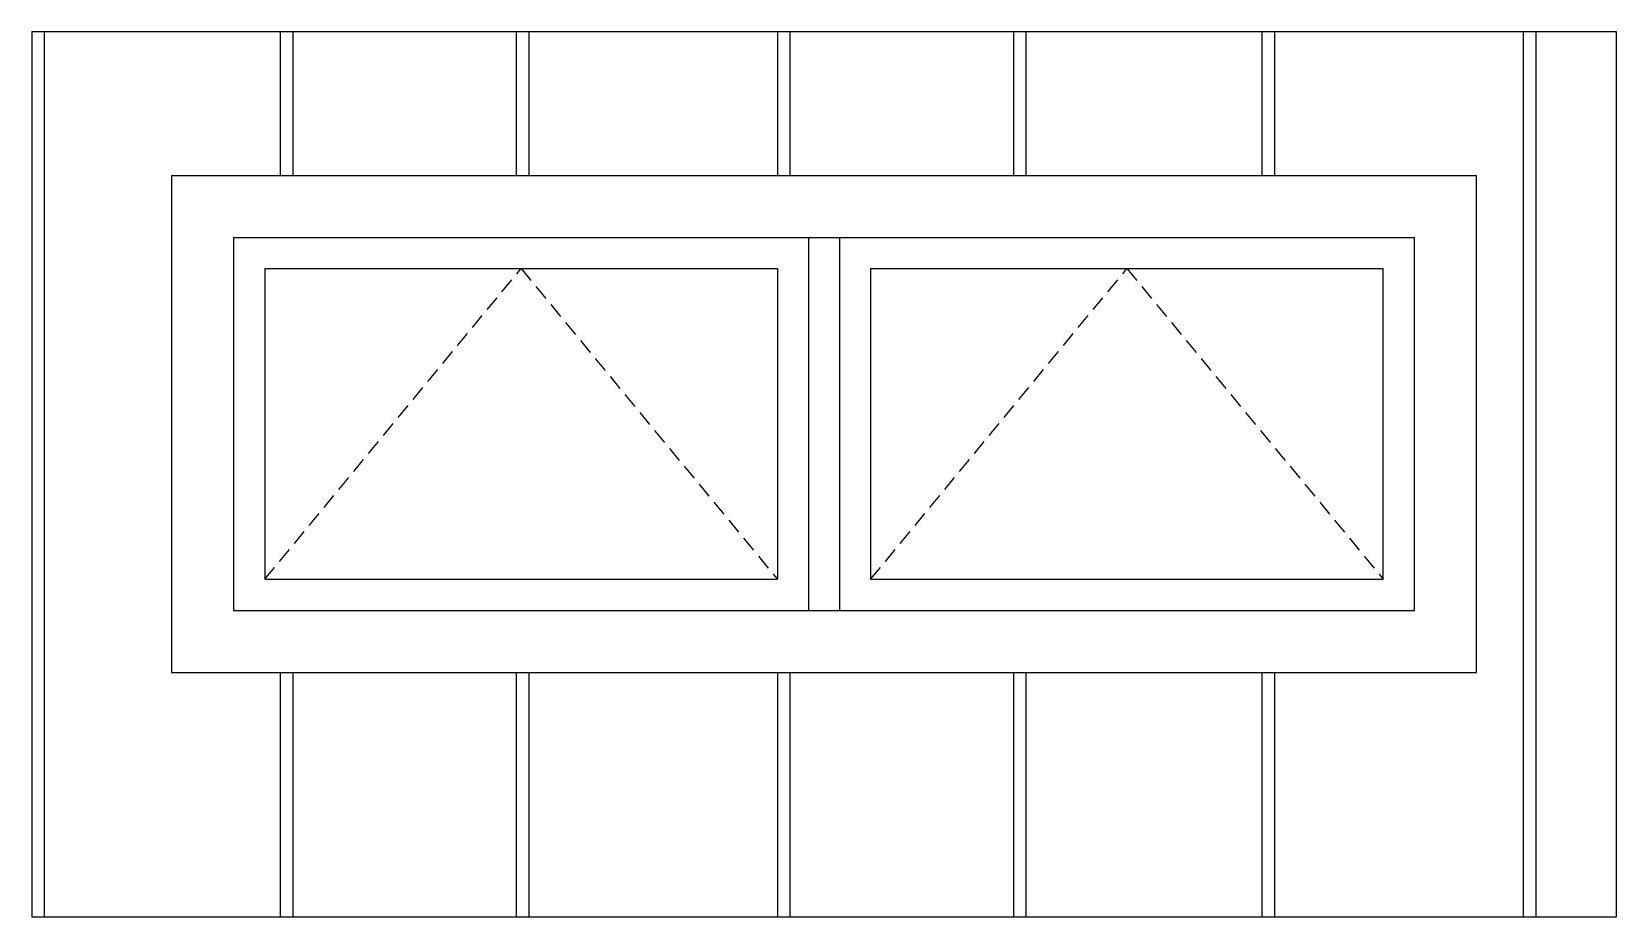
# Model space of a CAD drawing. Header units: inches. Extents: x -234 to 1040, y -15 to 525.
# Drawn here: x -234.5 to -132.5, y 251.2 to 308.2 of the extents above; entities that cross this region are included whole.
import ezdxf

# ---------------------------------------------------------------- set-up
doc = ezdxf.new("R2010")
doc.units = ezdxf.units.IN
doc.header["$MEASUREMENT"] = 0
doc.linetypes.add('DASHEDX2', pattern=[1.5, 1, -0.5])
doc.layers.add('Direction Indicator', color=7, linetype='DASHEDX2')

msp = doc.modelspace()

# ---------------------------------------------------------------- linework, layer by layer
for p, q in [((-234.5, 308.17), (-234.5, 251.17)), ((-234.5, 308.17), (-132.5, 308.17)), ((-233.69, 308.17), (-233.69, 251.17)), ((-218.5, 308.17), (-218.5, 298.92)), ((-217.69, 308.17), (-217.69, 298.92)), ((-203.31, 308.17), (-203.31, 298.92)), ((-202.5, 308.17), (-202.5, 298.92)), ((-186.5, 308.17), (-186.5, 298.92)), ((-185.69, 308.17), (-185.69, 298.92)), ((-171.31, 308.17), (-171.31, 298.92)), ((-170.5, 308.17), (-170.5, 298.92)), ((-155.31, 308.17), (-155.31, 298.92)), ((-154.5, 308.17), (-154.5, 298.92)), ((-138.5, 308.17), (-138.5, 251.17)), ((-137.69, 308.17), (-137.69, 251.17)), ((-132.5, 308.17), (-132.5, 251.17)), ((-225.5, 298.92), (-225.5, 266.92)), ((-225.5, 298.92), (-141.5, 298.92)), ((-141.5, 266.92), (-141.5, 298.92)), ((-221.5, 294.92), (-145.5, 294.92)), ((-221.5, 294.92), (-221.5, 270.92)), ((-184.5, 294.92), (-184.5, 270.92)), ((-182.5, 294.92), (-182.5, 270.92)), ((-145.5, 270.92), (-145.5, 294.92)), ((-219.5, 292.92), (-186.5, 292.92)), ((-219.5, 292.92), (-219.5, 272.92)), ((-186.5, 292.92), (-186.5, 272.92)), ((-180.5, 292.92), (-180.5, 272.92)), ((-180.5, 292.92), (-147.5, 292.92)), ((-147.5, 272.92), (-147.5, 292.92)), ((-219.5, 272.92), (-186.5, 272.92)), ((-180.5, 272.92), (-147.5, 272.92)), ((-221.5, 270.92), (-145.5, 270.92)), ((-225.5, 266.92), (-141.5, 266.92)), ((-218.5, 266.92), (-218.5, 251.17)), ((-217.69, 266.92), (-217.69, 251.17)), ((-203.31, 266.92), (-203.31, 251.17)), ((-202.5, 266.92), (-202.5, 251.17)), ((-186.5, 266.92), (-186.5, 251.17)), ((-185.69, 266.92), (-185.69, 251.17)), ((-171.31, 266.92), (-171.31, 251.17)), ((-170.5, 266.92), (-170.5, 251.17)), ((-155.31, 266.92), (-155.31, 251.17)), ((-154.5, 266.92), (-154.5, 251.17)), ((-132.5, 251.17), (-234.5, 251.17))]:
    msp.add_line(p, q)
at = {"layer": 'Direction Indicator'}
for points in [[(-219.5, 272.92), (-203, 292.92), (-186.5, 272.92)], [(-180.5, 272.92), (-164, 292.92), (-147.5, 272.92)]]:
    msp.add_lwpolyline(points, dxfattribs=at)

doc.saveas('drawing.dxf')
